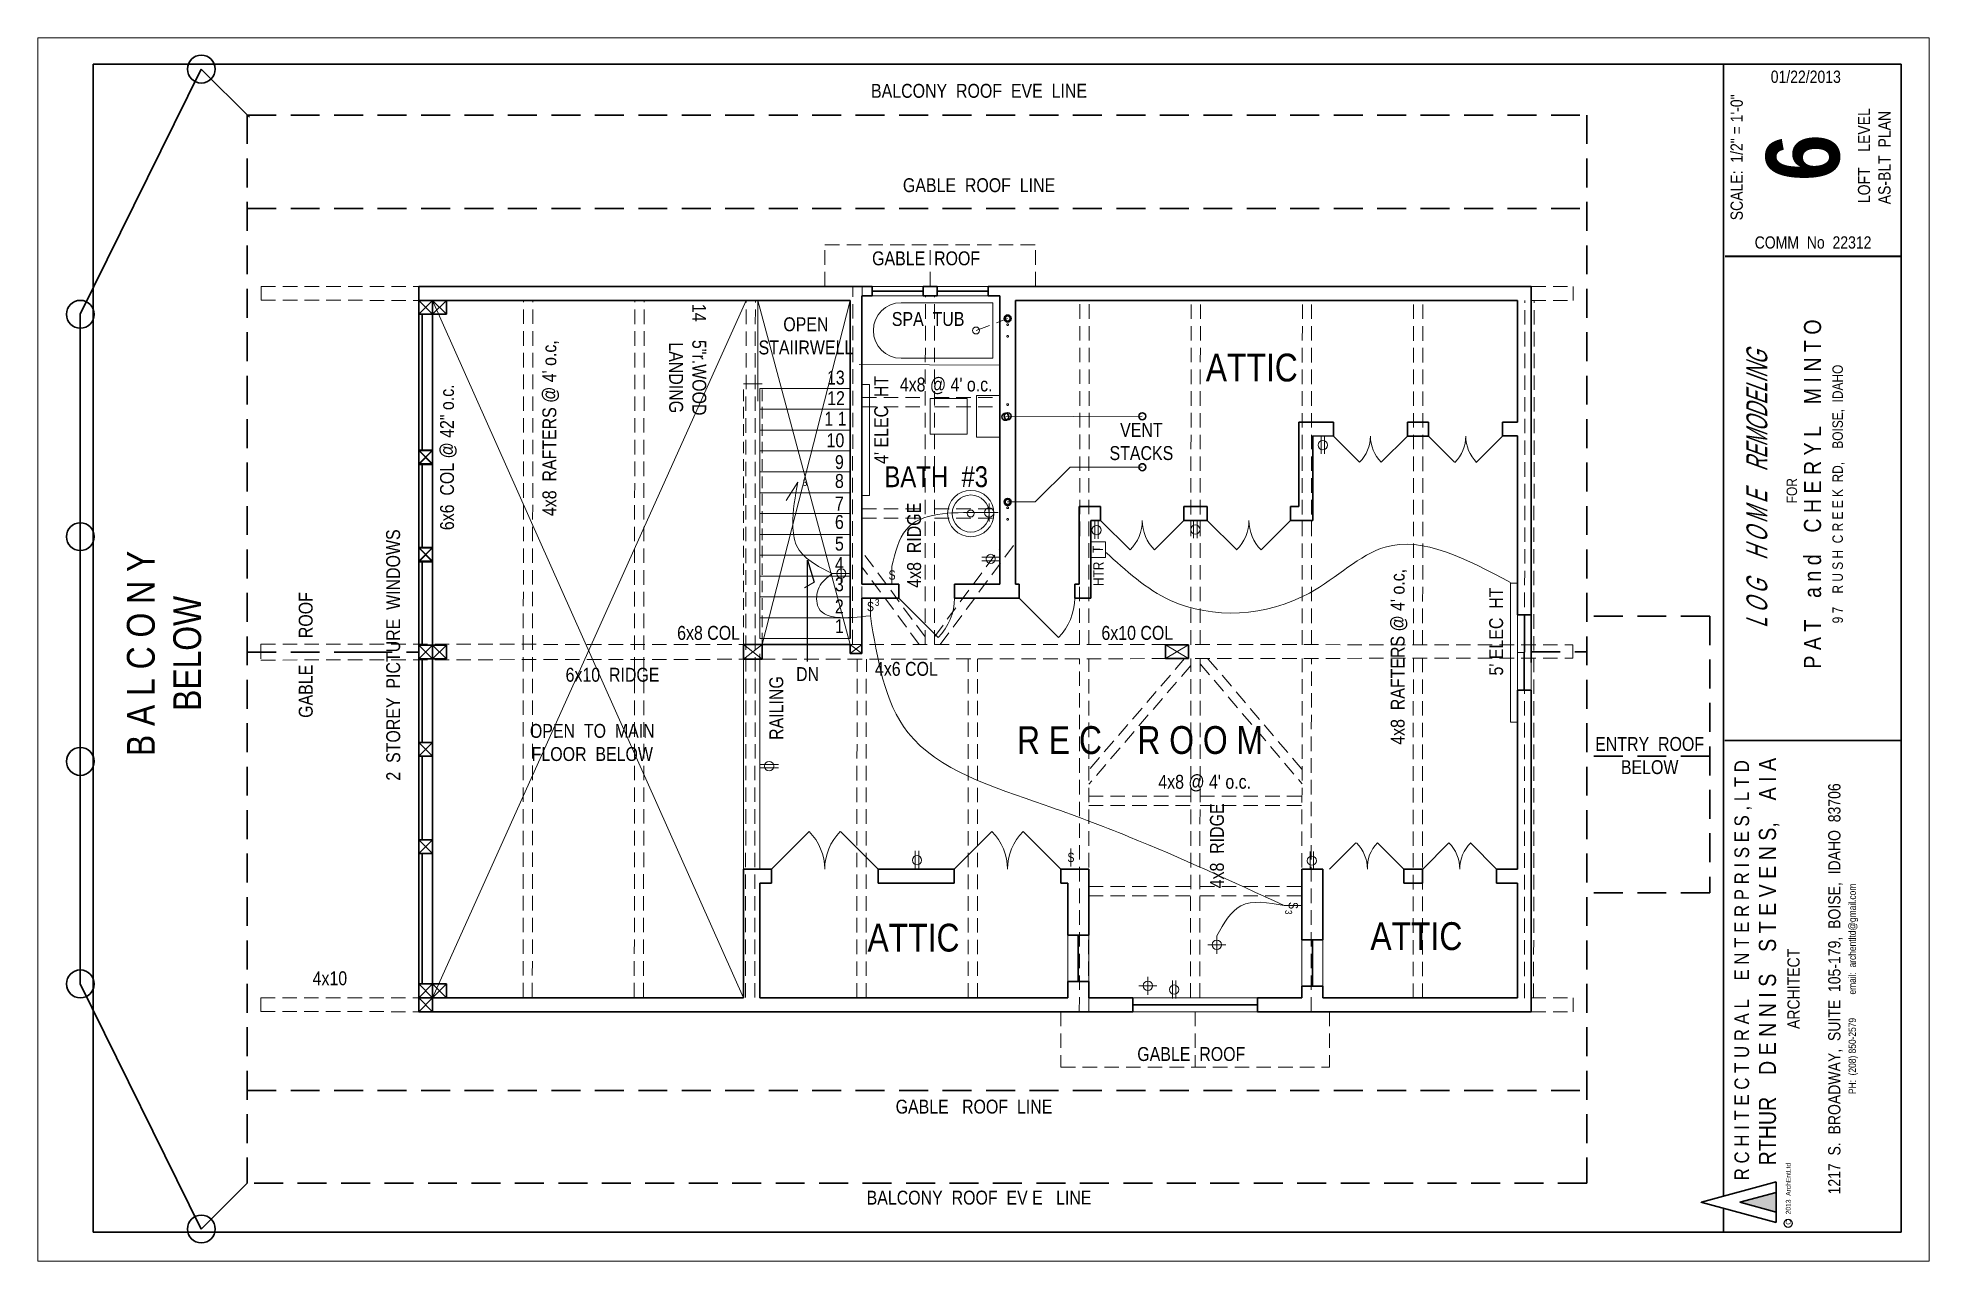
# Model space of a CAD drawing. Header units: inches. Extents: x 3324 to 8227, y 164 to 1283.
# Drawn here: x 5643 to 6459, y 693 to 1221 of the extents above; entities that cross this region are included whole.
import ezdxf

# ---------------------------------------------------------------- set-up
doc = ezdxf.new("R2010")
doc.units = ezdxf.units.IN
doc.header["$MEASUREMENT"] = 0
doc.linetypes.add('HIDDEN', pattern=[0.375, 0.25, -0.125])
for name, color, linetype, lineweight in [('DOORS', 7, 'Continuous', 30), ('ELEC', 6, 'Continuous', 30), ('ELEC SYMBOLS', 7, 'Continuous', 20), ('HVAC', 1, 'Continuous', 20), ('PLUMBING', 5, 'Continuous', 20), ('ROOF', 7, 'HIDDEN', 30), ('ROOF FRAMING', 7, 'HIDDEN', 20), ('STAIRS', 7, 'Continuous', 20), ('WALL FRAMING', 7, 'Continuous', 30), ('WALLS', 7, 'Continuous', 30), ('WINDOWS', 5, 'Continuous', 30)]:
    doc.layers.add(name, color=color, linetype=linetype, lineweight=lineweight)
for name, color, linetype in [('TEXT', 7, 'Continuous'), ('TEXT80', 15, 'Continuous'), ('TITLE BLOCK', 7, 'Continuous'), ('TITLE_BLOCK', 250, 'Continuous')]:
    doc.layers.add(name, color=color, linetype=linetype)
doc.styles.add('ARCH ENT', font='technical.ttf', dxfattribs={"height": 2})
doc.styles.add('ARCHENT', font='technical.ttf', dxfattribs={"height": 6})
doc.styles.add('EXIST', font='romans.shx', dxfattribs={"width": 0.75, "oblique": 20, "height": 12})

msp = doc.modelspace()

# ---------------------------------------------------------------- texts
at = {"layer": 'TEXT80', "width": 360.0625, "attachment_point": 5, "style": 'ARCHENT'}
for s, insert, char_height, rotation in [('{\\C7;BALCONY  ROOF  EVE  LINE}', (6048.65, 1198.31), 6, 0.03277), ('{\\C7;GABLE  ROOF  LINE}', (6048.65, 1157.59), 6, 0.03277), ('{\\C7;GABLE  ROOF}', (6025.81, 1126.01), 6, 0.03277), ('{\\C7;14}', (5927.92, 1102.55), 6, 270.03277), ('{\\C7;OPEN\\PSTAIIRWELL}', (5973.95, 1092.56), 6, 0.03277), ("{\\C7;4x8  RAFTERS @ 4' o.c,}", (5863.87, 1052.76), 6, 90.03277), ('{\\C7;5"r.WOOD\\PLANDING}', (5922.92, 1074.53), 6, 270.03277), ('{\\C7;13}', (5986.87, 1074.54), 6, 0.03277), ('{\\C7; ATTIC}', (6164.41, 1078.83), 12, 0.03277), ('{\\C7;6x6  COL @ 42" o.c.}', (5819.72, 1040.19), 6, 90.03277), ("{\\C7;4x8 @ 4' o.c.}", (6034.48, 1071), 6, 0.03277), ('{\\C7;12}', (5986.96, 1065.69), 6, 0.03277), ('{\\C7;1 1}', (5986.7, 1056.83), 6, 0.03277), ('{\\C7;VENT\\PSTACKS}', (6118.69, 1046.96), 6, 0.03277), ('{\\C7;10}', (5986.7, 1047.48), 6, 0.03277), ('{\\C7;9}', (5988.4, 1038.08), 6, 0.03277), ('{\\C7;BATH  #3}', (6030.17, 1031.73), 9, 0.03277), ('{\\C7;8}', (5988.4, 1029.92), 6, 0.03277), ('{\\C7;7}', (5988.4, 1020.2), 6, 0.03277), ('{\\C7;4x8  RIDGE}', (6020.67, 1002.22), 6, 90.03277), ('{\\C7;6}', (5988.4, 1012.22), 6, 0.03277), ('{\\C7;2  STOREY  PICTURE  WINDOWS }', (5795.93, 954.85), 6, 90.03277), ('{\\C7;5}', (5988.4, 1002.88), 6, 0.03277), ('{\\C7;B A L C O N Y\\PBELOW}', (5697.11, 955.54), 12, 90.03277), ('{\\C7;4}', (5988.4, 994.21), 6, 0.03277), ('{\\C7;3}', (5988.4, 985.33), 6, 0.03277), ('{\\C6;S}', (6011.14, 989.35), 4, 0.03277), ("{\\C7;4x8  RAFTERS @ 4' o.c,}", (6229.85, 954.07), 6, 90.03277), ('{\\C7;GABLE      ROOF}', (5758.2, 954.85), 6, 90.03277), ('{\\C7;2}', (5988.4, 975.82), 6, 0.03277), ('{\\C6;S}', (6001.81, 975.75), 4, 0.03277), ('{\\C7;6x8 COL}', (5931.96, 964.36), 6, 0.03277), ('{\\C7;1}', (5988.4, 967.32), 6, 0.03277), ('{\\C7;6x10 COL}', (6116.92, 964.36), 6, 0.03277), ('{\\C7;6x10  RIDGE}', (5890.52, 946.29), 6, 0.03277), ('{\\C7;4x6 COL}', (6017.3, 948.83), 6, 0.03277), ('{\\C7;RAILING}', (5961.23, 931.94), 6, 90.03277), ('{\\C7;OPEN  TO  MAIN\\PFLOOR  BELOW}', (5881.8, 917.07), 6, 0.03277), ('{\\C7;R E C    R O O M}', (6118.11, 918.06), 12, 0.03277), ('{\\C7;ENTRY  ROOF\\PBELOW}', (6337.97, 911.42), 6, 0.03277), ("{\\C7;4x8 @ 4' o.c.}", (6146, 899.54), 6, 0.03277), ('{\\C7;4x8  RIDGE}', (6151.33, 872.48), 6, 90.03277), ('{\\C6;S}', (6088.3, 867.48), 4, 0.03277), ('{\\C6;S}', (6184.19, 846.72), 4, 270.03277), ('{\\C7; ATTIC}', (6018.47, 832.77), 12, 0.03277), ('{\\C7; ATTIC}', (6235.42, 833.43), 12, 0.03277), ('{\\C7;4x10}', (5768.58, 815.29), 6, 0.03277), ('{\\C7;GABLE  ROOF}', (6140.22, 782.6), 6, 0.03277), ('{\\C7;GABLE   ROOF  LINE}', (6046.47, 759.9), 6, 0.03277), ('{\\C7;BALCONY  ROOF  EV E   LINE}', (6048.65, 720.63), 6, 0.03277)]:
    msp.add_mtext(s, dxfattribs=dict(at, insert=insert, char_height=char_height, rotation=rotation))
at = {"layer": 'TEXT80', "color": 7, "char_height": 6, "width": 360.0625, "attachment_point": 5, "rotation": 0.03277, "style": 'ARCHENT'}
for s, insert in [('{\\C3;SPA  TUB}', (6026.68, 1099.84)), ('{\\C7;DN}', (5974.68, 946.63))]:
    msp.add_mtext(s, dxfattribs=dict(at, insert=insert))
at = {"layer": 'TEXT80', "color": 6, "char_height": 3, "width": 360.0625, "attachment_point": 5, "style": 'ARCHENT'}
for insert, rotation in [((5973.53, 1029.29), 0.03277), ((6004.71, 977.55), 0.03277), ((6182.19, 843.83), 270.03277)]:
    msp.add_mtext('3', dxfattribs=dict(at, insert=insert, rotation=rotation))
at = {"layer": 'TEXT80', "color": 1, "char_height": 4.5, "width": 270.0469, "attachment_point": 5, "rotation": 89.96723, "style": 'ARCHENT'}
for s, insert in [('T', (6099.92, 1000.44)), ('HTR', (6100.16, 989.87))]:
    msp.add_mtext(s, dxfattribs=dict(at, insert=insert))
at = {"layer": 'TITLE BLOCK', "color": 7, "linetype": 'Continuous', "lineweight": 30, "ltscale": 0.5, "char_height": 5.2755, "attachment_point": 5, "style": 'ARCH ENT'}
for s, insert in [('\\A1;01/22/2013', (6405.33, 1204.39)), ('COMM  No  22312', (6408.47, 1132.87))]:
    msp.add_mtext(s, dxfattribs=dict(at, insert=insert))
at = {"layer": 'TITLE BLOCK', "color": 7, "linetype": 'Continuous', "lineweight": 30, "ltscale": 0.5, "rotation": 90, "style": 'ARCH ENT'}
for s, insert, char_height, attachment_point in [('SCALE:  1/2" = 1\'-0"', (6375.56, 1169.64), 5.2755, 5), (' LOFT    LEVEL\\PAS-BLT  PLAN', (6434.9, 1169.53), 5.2755, 5), ('{\\fTechnical|b1|i0|c0|p34;6}', (6388.18, 1169.5), 31.6532, 2), ('\\P{\\H0.3769x;  FOR\\P\\H1.644x;P A T    a n d    C H E R Y L    M I N T O\\P\\H0.6083x;9 7    R U S H  C R E E K  RD,    BOISE,  IDAHO}', (6399.7, 1024.33), 11.9011, 5), ("{\\C1;4' ELEC  HT}  ", (6006.49, 1056.33), 6, 5), ("{\\C1;5' ELEC  HT}  ", (6271.78, 964.99), 6, 5), ('        R C H I T E C T U R A L    E N T E R P R I S E S , L T D\\P{\\H1.167x;          RTHUR    D E N N I S    S T E V E N S,    A I A\\P\\H0.7145x;ARCHITECT\\P\\P1217  S.  BROADWAY,  SUITE  105-179,  BOISE,  IDAHO  83706\\P\\H0.5999x;PH:  (208) 850-2579          email:  archentltd@gmail.com}', (6374.54, 810.75), 6.3306, 2)]:
    msp.add_mtext(s, dxfattribs=dict(at, insert=insert, char_height=char_height, attachment_point=attachment_point))
at = {"layer": 'TITLE BLOCK', "color": 7, "linetype": 'Continuous', "lineweight": 9, "ltscale": 50, "insert": (6379.73, 1026.29), "char_height": 9, "width": 201.5, "attachment_point": 2, "rotation": 90, "style": 'EXIST'}
msp.add_mtext('{\\fTechnical|b0|i0|c0|p34;L O G    H O M E    REMODELING}', dxfattribs=at)
at = {"layer": 'TITLE BLOCK', "color": 7, "linetype": 'HIDDEN', "insert": (6396.73, 708.97), "char_height": 2.0983, "width": 29.5, "attachment_point": 1, "rotation": 90, "style": 'ARCHENT'}
msp.add_mtext('C   2013  ArchEntLtd', dxfattribs=at)

# ---------------------------------------------------------------- hatches: boundary and pattern name
at = {"layer": 'TITLE_BLOCK', "linetype": 'Continuous', "ltscale": 0.5}
msp.add_hatch(color=1, dxfattribs=at).paths.add_polyline_path([(6392.52, 722.94), (6376.94, 718.71), (6392.52, 714.48)])

# ---------------------------------------------------------------- linework, layer by layer
at = {"layer": 'DOORS', "ltscale": 15}
for p, q in [((6212.82, 1038.05), (6201.51, 1049.36)), ((6233.51, 1049.36), (6222.2, 1038.05)), ((6253.82, 1038.05), (6242.51, 1049.36)), ((6274.56, 1049.39), (6263.25, 1038.07)), ((5975.33, 878.67), (5959.07, 862.41)), ((6005.07, 862.41), (5988.81, 878.67)), ((6054.23, 878.67), (6037.96, 862.4)), ((6083.96, 862.4), (6067.7, 878.67)), ((6211.24, 873.72), (6199.92, 862.41)), ((6231.92, 862.41), (6220.61, 873.72)), ((6251.38, 873.78), (6240.07, 862.47)), ((6271.92, 862.41), (6260.61, 873.72))]:
    msp.add_line(p, q, dxfattribs=at)
at = {"layer": 'DOORS', "linetype": 'Continuous', "ltscale": 15}
for p, q in [((6101.07, 1012.91), (6113.8, 1000.18)), ((6124.34, 1000.18), (6137.07, 1012.91)), ((6147.07, 1012.91), (6159.8, 1000.18)), ((6170.34, 1000.18), (6183.07, 1012.91)), ((6014.07, 979.41), (6031.04, 962.44)), ((6065.92, 979.41), (6082.89, 962.44))]:
    msp.add_line(p, q, dxfattribs=at)
at = {"layer": 'DOORS', "linetype": 'Continuous', "lineweight": 5, "ltscale": 15}
for centre, radius, start, end in [((6101.07, 1012.91), 18, 315, 0), ((6137.07, 1012.91), 18, 180, 225), ((6147.07, 1012.91), 18, 315, 0), ((6183.07, 1012.91), 18, 180, 225), ((6014.07, 979.41), 24, 315, 0), ((6065.92, 979.41), 24, 315, 0)]:
    msp.add_arc(centre, radius, start, end, dxfattribs=at)
at = {"layer": 'ELEC', "lineweight": 20, "ltscale": 15}
for p, q in [((6196.21, 1041.64), (6196.21, 1049.44)), ((6197.71, 1041.64), (6197.71, 1049.44)), ((6053.02, 1012.42), (6053.02, 1020.22)), ((6056.92, 1016.32), (6049.13, 1016.32)), ((6098.59, 1004.93), (6098.59, 1012.72)), ((6100.09, 1004.93), (6100.09, 1012.72)), ((6141.23, 1005.21), (6141.23, 1013)), ((6142.73, 1005.21), (6142.73, 1013)), ((6049.89, 997.06), (6057.68, 997.06)), ((6049.89, 995.56), (6057.68, 995.56)), ((5993.14, 990.03), (5985.34, 990.03)), ((5989.24, 986.13), (5989.24, 993.92)), ((6011.08, 985.37), (6011.08, 993.17)), ((6001.76, 971.78), (6001.76, 979.57)), ((5954.26, 907.64), (5962.06, 907.64)), ((5954.26, 906.14), (5962.06, 906.14)), ((6021.14, 862.5), (6021.14, 870.29)), ((6022.64, 862.5), (6022.64, 870.29)), ((6088.24, 863.51), (6088.24, 871.3)), ((6191.49, 862.3), (6191.49, 870.09)), ((6192.99, 862.3), (6192.99, 870.09)), ((6180.22, 846.78), (6188.01, 846.78)), ((6151.22, 825.89), (6151.22, 833.69)), ((6155.12, 829.79), (6147.32, 829.79)), ((6125.4, 812.09), (6117.61, 812.09)), ((6121.51, 808.19), (6121.51, 815.98)), ((6132.05, 806.64), (6132.05, 814.43)), ((6133.55, 806.64), (6133.55, 814.43))]:
    msp.add_line(p, q, dxfattribs=at)
for centre in [(6196.96, 1045.44), (6053.02, 1016.32), (6099.34, 1008.72), (6141.98, 1009), (6053.68, 996.31), (5989.24, 990.03), (5958.06, 906.89), (6021.89, 866.29), (6192.24, 866.09), (6151.22, 829.79), (6121.51, 812.09), (6132.8, 810.43)]:
    msp.add_circle(centre, 2, dxfattribs=at)
at = {"layer": 'ELEC SYMBOLS', "color": 6, "ltscale": 25}
msp.add_line((5970.46, 1029.44), (5965.43, 1021.5), dxfattribs=at)
for points in [[(5985.34, 990.03), (5969.93, 1002.17), (5968.34, 1010.91), (5970.46, 1029.44)], [(6011.08, 993.17), (6017.23, 1008.92), (6049.13, 1016.32)], [(6103.27, 999.28), (6131.21, 978.44), (6191.22, 981.58), (6223.89, 1001.44), (6278, 986.11)], [(6001.76, 971.78), (5978.98, 976.27), (5979.62, 984.07), (5985.34, 990.03)], [(6001.76, 971.78), (6017.92, 921.46), (6076.74, 890.17), (6113.33, 876.42), (6180.22, 846.78)], [(6180.22, 846.78), (6161.62, 846.6), (6151.22, 833.69)]]:
    msp.add_spline(points, degree=3, dxfattribs=at)
at = {"layer": 'HVAC', "lineweight": 20, "ltscale": 15}
for p, q in [((5998.36, 1071.66), (6001.36, 1071.66)), ((6001.36, 1071.66), (6001.36, 1023.66)), ((5998.36, 1023.66), (6001.36, 1023.66)), ((6103.17, 1003.64), (6096.92, 1003.64)), ((6096.92, 996.9), (6103.17, 996.9)), ((6103.17, 996.9), (6103.17, 1003.64)), ((6277.92, 925.91), (6277.92, 985.91)), ((6280.92, 985.91), (6277.92, 985.91)), ((6280.99, 925.91), (6277.99, 925.91))]:
    msp.add_line(p, q, dxfattribs=at)
at = {"layer": 'PLUMBING', "color": 3, "linetype": 'Continuous', "lineweight": 20, "ltscale": 15}
for p, q in [((6015.07, 1106.91), (6054.57, 1106.91)), ((6015.07, 1082.91), (6054.57, 1082.91)), ((6043.57, 1065.61), (6027.57, 1065.61)), ((6027.57, 1065.61), (6027.57, 1057.91)), ((6043.57, 1057.91), (6043.57, 1065.61)), ((6047.57, 1057.91), (6047.57, 1066.91)), ((6047.57, 1066.91), (6057.57, 1066.91)), ((6027.57, 1050.21), (6027.57, 1057.91)), ((6043.57, 1057.91), (6043.57, 1050.21)), ((6047.57, 1057.91), (6047.57, 1048.91)), ((6043.57, 1050.21), (6027.57, 1050.21)), ((6047.57, 1048.91), (6057.57, 1048.91))]:
    msp.add_line(p, q, dxfattribs=at)
at = {"layer": 'PLUMBING', "color": 3, "ltscale": 15}
msp.add_line((6054.57, 1106.91), (6054.57, 1082.91), dxfattribs=at)
at = {"layer": 'PLUMBING', "color": 3, "linetype": 'HIDDEN', "lineweight": 20, "ltscale": 25}
msp.add_line((6047.38, 1094.91), (6061, 1100.09), dxfattribs=at)
at = {"layer": 'PLUMBING', "color": 3, "linetype": 'Continuous', "lineweight": 20, "ltscale": 25}
for p, q in [((6060.03, 1057.66), (6119.07, 1057.91)), ((6072.93, 1020.92), (6087.91, 1035.91)), ((6117.67, 1035.91), (6087.91, 1035.91)), ((6061, 1020.92), (6072.93, 1020.92))]:
    msp.add_line(p, q, dxfattribs=at)
at = {"layer": 'PLUMBING', "color": 7, "linetype": 'HIDDEN', "lineweight": 20, "ltscale": 25}
msp.add_line((6119.07, 1035.91), (6117.67, 1035.91), dxfattribs=at)
at = {"layer": 'PLUMBING', "color": 3, "linetype": 'Continuous', "lineweight": 30, "ltscale": 15}
for centre in [(6061, 1100.09), (6060.03, 1057.66), (6119.07, 1057.91), (6119.07, 1035.91), (6061, 1020.92)]:
    msp.add_circle(centre, 1.5, dxfattribs=at)
at = {"layer": 'PLUMBING', "color": 3, "linetype": 'Continuous', "lineweight": 5, "ltscale": 15}
for centre in [(6047.38, 1094.91), (6045.09, 1015.92)]:
    msp.add_circle(centre, 1.5, dxfattribs=at)
at = {"layer": 'PLUMBING', "color": 128, "linetype": 'HIDDEN', "lineweight": 20, "ltscale": 25}
for centre, radius in [((6061, 1100.09), 1), ((6061, 1097.41), 0.375), ((6061, 1092.41), 0.375), ((6061, 1062.93), 0.375), ((6061, 1020.92), 1), ((6061, 1018.42), 0.375), ((6061, 1013.42), 0.375)]:
    msp.add_circle(centre, radius, dxfattribs=at)
at = {"layer": 'PLUMBING', "color": 128, "linetype": 'Continuous', "lineweight": 30, "ltscale": 15}
msp.add_circle((6061, 1057.91), 1.5, dxfattribs=at)
at = {"layer": 'PLUMBING', "color": 3, "linetype": 'Continuous', "lineweight": 20, "ltscale": 15}
for radius in [10, 8]:
    msp.add_circle((6045.09, 1015.92), radius, dxfattribs=at)
msp.add_arc((6015.07, 1094.91), 12, 90, 270, dxfattribs=at)
at = {"layer": 'ROOF', "color": 7, "ltscale": 50}
for p, q in [((5732.92, 1187.91), (5732.92, 726.91)), ((5732.92, 956.13), (5782.92, 956.13)), ((5782.92, 956.13), (5806.92, 956.13)), ((6286.92, 956.16), (6310.92, 956.16))]:
    msp.add_line(p, q, dxfattribs=at)
at = {"layer": 'ROOF', "linetype": 'HIDDEN', "ltscale": 50}
for p, q in [((6310.92, 1187.91), (6310.92, 726.91)), ((5732.92, 1147.6), (6310.92, 1147.6)), ((6363.92, 971.66), (6363.92, 852.16)), ((5732.92, 766.91), (6310.92, 766.91))]:
    msp.add_line(p, q, dxfattribs=at)
at = {"layer": 'ROOF', "color": 7, "linetype": 'HIDDEN', "lineweight": 20, "ltscale": 25}
for p, q in [((5982.18, 1113.91), (5982.18, 1131.91)), ((5982.18, 1131.91), (6072.96, 1131.91)), ((6027.57, 1113.91), (6027.57, 1131.91)), ((6072.96, 1113.91), (6072.96, 1131.91)), ((6083.96, 800.91), (6083.96, 776.91)), ((6095.96, 806.9), (6095.96, 800.91)), ((6141.92, 800.91), (6141.92, 776.91)), ((6199.88, 800.91), (6199.88, 776.91)), ((6083.96, 776.91), (6199.88, 776.91))]:
    msp.add_line(p, q, dxfattribs=at)
at = {"layer": 'ROOF', "color": 7, "lineweight": 5, "ltscale": 25}
msp.add_line((6286.92, 971.66), (6286.91, 852.16), dxfattribs=at)
at = {"layer": 'ROOF', "ltscale": 50}
for p, q in [((6363.92, 971.66), (6310.92, 971.66)), ((6363.91, 911.15), (6310.92, 911.15)), ((6363.92, 852.16), (6310.92, 852.16))]:
    msp.add_line(p, q, dxfattribs=at)
at = {"layer": 'ROOF FRAMING', "color": 7, "lineweight": 5, "ltscale": 25}
for p, q in [((5738.92, 1113.95), (5806.92, 1113.91)), ((6286.92, 1113.91), (6304.92, 1113.89)), ((5738.92, 1107.96), (5806.92, 1107.91)), ((6286.92, 1107.91), (6304.92, 1107.9)), ((5998.14, 1065.93), (6025.47, 1065.93)), ((5998.14, 1065.93), (6025.47, 1065.93)), ((5998.14, 1061.93), (6025.47, 1061.93)), ((6029.47, 1065.93), (6057.57, 1065.93)), ((6029.47, 1061.93), (6057.57, 1061.93)), ((5998.14, 1017.93), (6025.47, 1017.93)), ((5998.14, 1013.93), (6025.47, 1013.93)), ((6029.47, 1017.93), (6057.57, 1017.93)), ((6029.47, 1013.93), (6057.57, 1013.93)), ((6095.98, 893.94), (6139.98, 893.91)), ((6095.98, 889.94), (6139.98, 889.91)), ((6143.98, 893.9), (6187.98, 893.87)), ((6143.98, 889.9), (6187.98, 889.87)), ((6095.95, 850.94), (6139.95, 850.91)), ((6095.96, 854.94), (6139.96, 854.91)), ((6143.95, 850.9), (6187.95, 850.87)), ((6143.96, 854.9), (6187.96, 854.87)), ((5738.73, 806.96), (5806.92, 806.91)), ((5738.73, 800.96), (5807.14, 800.91)), ((6286.92, 806.9), (6304.92, 806.89)), ((6286.92, 800.91), (6304.92, 800.89))]:
    msp.add_line(p, q, dxfattribs=at)
at = {"layer": 'ROOF FRAMING', "lineweight": 5, "ltscale": 25}
for p, q in [((5738.92, 1113.95), (5738.92, 1107.96)), ((6304.92, 1113.94), (6304.92, 1107.9)), ((5738.84, 959.51), (5738.84, 952.68)), ((6304.84, 959.27), (6304.84, 953.56)), ((5738.73, 806.96), (5738.73, 800.96)), ((6304.92, 806.94), (6304.92, 800.89))]:
    msp.add_line(p, q, dxfattribs=at)
at = {"layer": 'ROOF FRAMING', "color": 7, "linetype": 'HIDDEN', "lineweight": 5, "ltscale": 25}
for p, q in [((5994.07, 959.43), (5994.18, 1113.91)), ((5998.07, 959.41), (5998.18, 1113.91)), ((6025.39, 959.36), (6025.5, 1109.91)), ((6029.39, 959.35), (6029.5, 1109.91)), ((5851.92, 807.11), (5852.14, 1108.11)), ((5855.92, 807.11), (5856.14, 1108.11)), ((5899.92, 807.08), (5900.14, 1108.08)), ((5903.92, 807.08), (5904.14, 1108.08)), ((5947.92, 807.04), (5948.14, 1108.04)), ((5951.92, 807.04), (5952.14, 1108.04)), ((6092.03, 959.33), (6092.14, 1107.94)), ((6096.03, 959.33), (6096.14, 1107.94)), ((6140.03, 959.31), (6140.14, 1107.91)), ((6144.03, 959.3), (6144.14, 1107.91)), ((6188.03, 959.28), (6188.14, 1107.87)), ((6192.03, 959.28), (6192.14, 1107.87)), ((6236.03, 959.26), (6236.14, 1107.84)), ((6240.03, 959.26), (6240.14, 1107.84)), ((6283.92, 806.8), (6284.14, 1107.8)), ((6287.92, 806.8), (6288.14, 1107.8)), ((5995.92, 807.01), (5996.03, 953.07)), ((5999.92, 807.01), (6000.03, 953.08)), ((6043.92, 806.98), (6044.03, 953.15)), ((6047.92, 806.97), (6048.03, 953.15)), ((6091.92, 800.91), (6092.03, 953.22)), ((6095.92, 806.94), (6096.03, 953.23)), ((6139.92, 806.91), (6140.03, 953.29)), ((6143.92, 806.9), (6144.03, 953.3)), ((6187.92, 806.87), (6188.03, 953.37)), ((6191.92, 800.91), (6192.03, 953.37)), ((6235.92, 806.84), (6236.03, 953.44)), ((6239.92, 806.84), (6240.03, 953.45))]:
    msp.add_line(p, q, dxfattribs=at)
at = {"layer": 'ROOF FRAMING', "color": 7, "linetype": 'HIDDEN', "lineweight": 20, "ltscale": 25}
for p, q in [((6025.39, 962.67), (5998.07, 999.68)), ((6029.39, 962.72), (6057.57, 1000.77)), ((6031.89, 959.36), (6064.42, 1003.3)), ((6022.86, 959.37), (5998.09, 992.91)), ((5738.84, 959.51), (6304.84, 959.27)), ((6283.88, 955.91), (6280.92, 955.91)), ((6137.31, 953.29), (6095.99, 905.23)), ((6140.02, 950.31), (6095.99, 899.08)), ((6144.03, 951.09), (6187.99, 899.31)), ((6147.43, 953.26), (6187.99, 905.48))]:
    msp.add_line(p, q, dxfattribs=at)
at = {"layer": 'ROOF FRAMING', "ltscale": 25}
msp.add_line((5738.84, 952.68), (6304.84, 953.56), dxfattribs=at)
at = {"layer": 'STAIRS', "linetype": 'Continuous', "lineweight": 20, "ltscale": 15}
for p, q in [((5953.16, 1107.91), (5953.16, 1064.39)), ((5954.07, 961.91), (5954.07, 1069.91))]:
    msp.add_line(p, q, dxfattribs=at)
at = {"layer": 'STAIRS', "lineweight": 20, "ltscale": 15}
for p, q in [((5993.07, 1069.91), (5954.07, 1069.91)), ((5993.07, 1060.91), (5954.07, 1060.91)), ((5993.07, 1051.91), (5954.07, 1051.91)), ((5993.07, 1042.91), (5954.07, 1042.91)), ((5993.07, 1033.91), (5954.07, 1033.91)), ((5993.07, 1024.91), (5954.07, 1024.91)), ((5993.07, 1015.91), (5954.07, 1015.91)), ((5993.07, 1006.91), (5954.07, 1006.91)), ((5993.07, 997.91), (5954.07, 997.91)), ((5993.07, 988.91), (5954.07, 988.91)), ((5993.07, 979.91), (5954.07, 979.91)), ((5993.07, 970.91), (5954.07, 970.91)), ((5993.07, 961.91), (5954.07, 961.91))]:
    msp.add_line(p, q, dxfattribs=at)
at = {"layer": 'STAIRS', "ltscale": 25}
msp.add_line((5977.46, 986.34), (5973.28, 983.91), dxfattribs=at)
at = {"layer": 'TEXT', "linetype": 'Continuous', "ltscale": 15}
for p, q in [((5974.6, 952.1), (5974.6, 995.82)), ((5974.6, 995.82), (5977.46, 986.34))]:
    msp.add_line(p, q, dxfattribs=at)
at = {"layer": 'TITLE BLOCK', "color": 7, "linetype": 'Continuous', "lineweight": 0, "ltscale": 0.5}
for p, q in [((6458.57, 1221.23), (5642.58, 1221.23)), ((5642.58, 1221.23), (5642.58, 693.23)), ((6458.57, 1221.23), (6458.57, 693.23)), ((5642.58, 693.23), (6458.57, 693.23))]:
    msp.add_line(p, q, dxfattribs=at)
at = {"layer": 'TITLE BLOCK', "color": 7, "linetype": 'Continuous', "lineweight": 30, "ltscale": 0.5}
for p, q in [((5666.44, 1209.82), (5666.44, 705.82)), ((6446.42, 1209.82), (5666.44, 1209.82)), ((6369.86, 721.38), (6369.86, 1209.82)), ((6446.42, 705.82), (6446.42, 1209.82)), ((6370.46, 917.89), (6446.42, 917.89)), ((6392.49, 727.52), (6360.37, 718.68)), ((6392.52, 727.5), (6392.52, 709.86)), ((6392.53, 709.9), (6360.12, 718.68)), ((6392.52, 722.91), (6376.94, 718.68)), ((6392.52, 722.91), (6376.94, 718.68)), ((6392.52, 714.45), (6376.94, 718.68)), ((6392.52, 714.45), (6376.94, 718.68)), ((6369.86, 705.82), (6369.86, 716.04)), ((5666.44, 705.82), (6446.42, 705.82))]:
    msp.add_line(p, q, dxfattribs=at)
at = {"layer": 'TITLE BLOCK', "color": 7, "linetype": 'Continuous', "lineweight": 20, "ltscale": 0.5}
msp.add_line((6392.52, 727.53), (6392.52, 709.89), dxfattribs=at)
at = {"layer": 'TITLE BLOCK', "color": 7, "linetype": 'Continuous', "lineweight": 30, "ltscale": 0.5, "const_width": 0.791}
msp.add_lwpolyline([(6370.46, 1126.92), (6446.42, 1126.92)], dxfattribs=at)
at = {"layer": 'TITLE BLOCK', "color": 7, "linetype": 'Continuous'}
msp.add_circle((6397.74, 709.57), 1.75, dxfattribs=at)
at = {"layer": 'WALL FRAMING', "ltscale": 15}
for p, q in [((5660.92, 1101.91), (5713.12, 1207.71)), ((5733.92, 1186.91), (5713.12, 1207.71)), ((5806.92, 800.91), (5806.92, 1113.91)), ((5806.92, 1113.91), (5998.07, 1113.91)), ((6002.57, 1113.91), (6002.57, 1109.91)), ((6024.57, 1113.91), (6024.57, 1109.91)), ((6030.57, 1113.91), (6030.57, 1109.91)), ((6052.57, 1113.91), (6052.57, 1109.91)), ((6057.57, 1109.91), (6057.57, 985.41)), ((6286.92, 1113.91), (6286.92, 951.66)), ((5660.92, 812.91), (5660.92, 1101.91)), ((5812.92, 1107.91), (5806.92, 1107.91)), ((5812.92, 1107.91), (5806.92, 1107.91)), ((5812.92, 1101.91), (5806.92, 1101.91)), ((5812.92, 1101.91), (5806.92, 1101.91)), ((5812.92, 1102.08), (5812.92, 1108.08)), ((5812.92, 806.91), (5812.92, 1107.91)), ((5812.92, 1107.91), (5993.07, 1107.91)), ((5812.92, 1101.91), (5812.92, 1107.91)), ((5812.92, 1101.91), (5812.92, 1107.91)), ((5818.92, 1101.91), (5812.92, 1101.91)), ((5818.92, 1101.91), (5818.92, 1107.91)), ((6064.42, 1107.91), (6280.92, 1107.91)), ((6064.42, 1107.91), (6064.42, 985.41)), ((6280.92, 1107.91), (6280.92, 1055.41)), ((6201.51, 1055.36), (6186.6, 1055.4)), ((6186.6, 1055.4), (6186.6, 1018.9)), ((6201.51, 1055.36), (6201.51, 1049.36)), ((6242.51, 1055.36), (6233.51, 1055.36)), ((6233.51, 1055.36), (6233.51, 1049.36)), ((6242.51, 1055.36), (6242.51, 1049.36)), ((6280.92, 1055.41), (6274.51, 1055.41)), ((6274.51, 1055.36), (6274.51, 1049.36)), ((6201.51, 1049.36), (6192.6, 1049.4)), ((6192.6, 1049.4), (6192.6, 1012.9)), ((6242.51, 1049.36), (6233.51, 1049.36)), ((6280.92, 1049.41), (6274.51, 1049.41)), ((6280.92, 1049.41), (6280.92, 972.16)), ((5812.92, 1043.3), (5806.92, 1043.3)), ((5812.92, 1043.13), (5806.92, 1043.13)), ((5812.92, 1043.13), (5806.92, 1043.13)), ((5812.92, 1037.3), (5806.92, 1037.3)), ((5812.92, 1037.13), (5806.92, 1037.13)), ((5812.92, 1037.13), (5806.92, 1037.13)), ((5812.92, 1037.3), (5812.92, 1043.3)), ((5812.92, 1037.13), (5812.92, 1043.13)), ((5812.92, 1037.13), (5812.92, 1043.13)), ((6091.92, 1018.91), (6091.92, 985.41)), ((6096.92, 1012.91), (6096.92, 979.41)), ((6101.07, 1012.91), (6096.92, 1012.91)), ((6101.07, 1018.91), (6101.07, 1012.91)), ((6147.07, 1018.91), (6137.07, 1018.91)), ((6137.07, 1018.91), (6137.07, 1012.91)), ((6147.07, 1012.91), (6137.07, 1012.91)), ((6147.07, 1018.91), (6147.07, 1012.91)), ((6186.6, 1018.91), (6183.07, 1018.91)), ((6183.07, 1018.91), (6183.07, 1012.91)), ((6192.6, 1012.91), (6183.07, 1012.91)), ((5812.92, 1001.3), (5806.92, 1001.3)), ((5812.92, 1001.13), (5806.92, 1001.13)), ((5812.92, 1001.13), (5806.92, 1001.13)), ((5812.92, 995.3), (5812.92, 1001.3)), ((5812.92, 995.13), (5812.92, 1001.13)), ((5812.92, 995.13), (5812.92, 1001.13)), ((5812.92, 995.3), (5806.92, 995.3)), ((5812.92, 995.13), (5806.92, 995.13)), ((5812.92, 995.13), (5806.92, 995.13)), ((5998.07, 979.41), (5998.07, 955.47)), ((6014.07, 985.41), (6014.07, 979.41)), ((6057.57, 985.41), (6038.07, 985.41)), ((6038.07, 985.41), (6038.07, 979.41)), ((6065.92, 985.41), (6064.42, 985.41)), ((6065.92, 985.41), (6065.92, 979.41)), ((6091.92, 985.41), (6089.92, 985.41)), ((6089.92, 985.41), (6089.92, 979.41)), ((6096.92, 979.41), (6089.92, 979.41)), ((5812.92, 959.13), (5806.92, 959.13)), ((5818.92, 959.13), (5812.92, 959.13)), ((5812.92, 953.13), (5812.92, 959.13)), ((5818.92, 953.13), (5818.92, 959.13)), ((5955.07, 959.41), (5947.07, 959.41)), ((5993.07, 959.41), (5954.07, 959.41)), ((5955.07, 953.01), (5955.07, 959.41)), ((5993.07, 959.41), (5993.07, 955.46)), ((6139.07, 959.28), (6129.07, 959.28)), ((5812.92, 953.13), (5806.92, 953.13)), ((5818.92, 953.13), (5812.92, 953.13)), ((5955.07, 953), (5947.07, 953)), ((6139.07, 953.28), (6129.07, 953.28)), ((5812.92, 917.13), (5806.92, 917.13)), ((5812.92, 911.13), (5812.92, 917.13)), ((5812.92, 911.13), (5806.92, 911.13)), ((5812.92, 875.15), (5806.92, 875.15)), ((5812.92, 869.15), (5812.92, 875.15)), ((5812.92, 869.15), (5806.92, 869.15)), ((5947.07, 862.91), (5947.07, 862.91)), ((5959.07, 862.41), (5947.07, 862.41)), ((5947.07, 862.41), (5947.07, 806.91)), ((5959.07, 856.41), (5959.07, 862.41)), ((6037.96, 862.4), (6005.07, 862.41)), ((6005.07, 856.41), (6005.07, 862.41)), ((6037.96, 856.4), (6037.96, 862.4)), ((6095.96, 862.4), (6083.96, 862.4)), ((6083.96, 856.4), (6083.96, 862.4)), ((6095.96, 833.9), (6095.96, 862.4)), ((6196.96, 862.41), (6187.96, 862.41)), ((6187.96, 862.41), (6187.96, 831.91)), ((6196.96, 862.41), (6196.96, 856.41)), ((6239.92, 862.41), (6231.92, 862.41)), ((6231.92, 862.41), (6231.92, 856.41)), ((6239.92, 862.41), (6239.92, 856.41)), ((6280.92, 862.41), (6271.92, 862.41)), ((6271.92, 862.41), (6271.92, 856.41)), ((5959.07, 856.41), (5954.07, 856.41)), ((5954.07, 856.41), (5954.07, 806.91)), ((6037.96, 856.41), (6005.07, 856.41)), ((6086.96, 856.4), (6083.96, 856.4)), ((6086.96, 833.9), (6086.96, 856.4)), ((6196.96, 856.41), (6196.96, 831.91)), ((6239.92, 856.41), (6231.92, 856.41)), ((6280.92, 856.41), (6271.92, 856.41)), ((6095.96, 833.9), (6086.96, 833.9)), ((6196.96, 831.91), (6187.96, 831.91)), ((5660.92, 812.91), (5713.12, 707.11)), ((5812.91, 812.9), (5806.91, 812.9)), ((5812.91, 806.9), (5812.91, 812.9)), ((5818.91, 812.9), (5812.91, 812.9)), ((5818.91, 806.9), (5818.91, 812.9)), ((6086.96, 806.9), (6086.96, 813.9)), ((6095.96, 813.9), (6086.96, 813.9)), ((6095.96, 806.9), (6095.96, 813.9)), ((6187.96, 811.91), (6187.96, 806.91)), ((6196.96, 811.91), (6187.96, 811.91)), ((6196.96, 811.91), (6196.96, 806.91)), ((5812.91, 806.9), (5806.91, 806.9)), ((5812.92, 806.91), (5806.92, 806.91)), ((6115.07, 800.91), (5806.92, 800.91)), ((5812.92, 800.91), (5806.92, 800.91)), ((5818.91, 806.9), (5812.91, 806.9)), ((5947.07, 806.91), (5812.92, 806.91)), ((5812.92, 800.91), (5812.92, 806.91)), ((5818.92, 806.91), (5812.92, 806.91)), ((6086.96, 806.91), (5954.07, 806.91)), ((6115.07, 806.91), (6095.92, 806.94)), ((6115.07, 800.91), (6115.07, 806.91)), ((6115.07, 800.91), (6115.07, 806.91)), ((6187.96, 806.91), (6168.78, 806.91)), ((6168.78, 800.91), (6168.78, 806.91)), ((6286.92, 800.91), (6168.78, 800.91)), ((6187.96, 806.91), (6187.96, 806.91)), ((6280.92, 806.91), (6196.96, 806.91)), ((5732.92, 726.91), (5713.12, 707.11))]:
    msp.add_line(p, q, dxfattribs=at)
at = {"layer": 'WALL FRAMING', "linetype": 'HIDDEN', "ltscale": 50}
for p, q in [((5732.92, 1187.91), (6310.92, 1187.91)), ((6310.92, 726.91), (5732.92, 726.91))]:
    msp.add_line(p, q, dxfattribs=at)
at = {"layer": 'WALL FRAMING', "color": 7, "lineweight": 5, "ltscale": 25}
for p, q in [((5812.92, 1107.91), (5947.07, 806.91)), ((5812.92, 806.91), (5948.14, 1107.91)), ((5953.16, 1107.91), (5993.1, 959.38)), ((5955.06, 959.4), (5993.07, 1107.91))]:
    msp.add_line(p, q, dxfattribs=at)
at = {"layer": 'WALL FRAMING', "color": 7, "ltscale": 15}
for p, q in [((6286.92, 972.16), (6280.92, 972.16)), ((6286.92, 939.66), (6280.92, 939.66))]:
    msp.add_line(p, q, dxfattribs=at)
at = {"layer": 'WALL FRAMING', "linetype": 'Continuous', "lineweight": 20, "ltscale": 15}
for p, q in [((5947.07, 959.41), (5947.07, 862.91)), ((5954.07, 955.41), (5954.07, 862.41)), ((5947.07, 877.91), (5947.07, 862.41))]:
    msp.add_line(p, q, dxfattribs=at)
at = {"layer": 'WALL FRAMING', "lineweight": 9, "ltscale": 15}
for p, q in [((6168.78, 806.91), (6115.07, 806.91)), ((6168.78, 800.91), (6115.07, 800.91))]:
    msp.add_line(p, q, dxfattribs=at)
at = {"layer": 'WALL FRAMING', "ltscale": 15}
for centre in [(5713.12, 1207.71), (5660.92, 1101.91), (5660.92, 1005.91), (5660.92, 908.91), (5660.92, 812.91), (5713.12, 707.11)]:
    msp.add_circle(centre, 6, dxfattribs=at)
at = {"layer": 'WALLS', "linetype": 'Continuous', "ltscale": 15}
for p, q in [((6002.57, 1113.91), (5998.07, 1113.91)), ((6002.57, 1109.91), (5998.07, 1109.91)), ((5998.07, 985.41), (5998.07, 1109.91)), ((6024.57, 1113.91), (6030.57, 1113.91)), ((6024.57, 1109.91), (6030.57, 1109.91)), ((6052.57, 1113.91), (6057.57, 1113.91)), ((6052.57, 1109.91), (6057.57, 1109.91)), ((5993.07, 961.91), (5993.07, 1107.91)), ((6280.92, 939.66), (6280.92, 862.41)), ((6286.92, 939.66), (6286.92, 800.91)), ((6286.92, 907.91), (6286.92, 800.91)), ((6280.92, 856.41), (6280.92, 806.91))]:
    msp.add_line(p, q, dxfattribs=at)
at = {"layer": 'WALLS', "linetype": 'Continuous', "lineweight": 20, "ltscale": 15}
for p, q in [((6002.57, 1113.91), (6024.57, 1113.91)), ((6002.57, 1109.91), (6024.57, 1109.91)), ((6030.57, 1113.91), (6052.57, 1113.91)), ((6030.57, 1109.91), (6052.57, 1109.91)), ((5996.93, 1080.2), (6057.57, 1079.91))]:
    msp.add_line(p, q, dxfattribs=at)
at = {"layer": 'WALLS', "color": 7, "linetype": 'Continuous', "lineweight": 30, "ltscale": 15}
for p, q in [((6057.57, 1113.91), (6286.92, 1113.91)), ((6129.07, 959.28), (6129.07, 953.28)), ((6139.07, 959.28), (6139.07, 953.28))]:
    msp.add_line(p, q, dxfattribs=at)
at = {"layer": 'WALLS', "linetype": 'Continuous', "lineweight": 9, "ltscale": 15}
for p, q in [((5806.92, 1107.91), (5812.92, 1101.91)), ((5806.92, 1101.91), (5812.92, 1107.91)), ((5806.92, 1107.91), (5812.92, 1101.91)), ((5806.92, 1101.91), (5812.92, 1107.91)), ((5812.92, 1107.91), (5818.92, 1101.91)), ((5812.92, 1101.91), (5818.92, 1107.91)), ((5806.92, 1043.3), (5812.92, 1037.3)), ((5806.92, 1037.3), (5812.92, 1043.3)), ((5806.92, 1043.13), (5812.92, 1037.13)), ((5806.92, 1037.13), (5812.92, 1043.13)), ((5806.92, 1043.13), (5812.92, 1037.13)), ((5806.92, 1037.13), (5812.92, 1043.13)), ((5806.92, 1001.3), (5812.92, 995.3)), ((5806.92, 995.3), (5812.92, 1001.3)), ((5806.92, 1001.13), (5812.92, 995.13)), ((5806.92, 995.13), (5812.92, 1001.13)), ((5806.92, 1001.13), (5812.92, 995.13)), ((5806.92, 995.13), (5812.92, 1001.13)), ((5806.92, 959.13), (5812.92, 953.13)), ((5806.92, 953.13), (5812.92, 959.13)), ((5812.92, 959.13), (5818.92, 953.13)), ((5812.92, 953.13), (5818.92, 959.13)), ((5806.92, 917.13), (5812.92, 911.13)), ((5806.92, 911.13), (5812.92, 917.13)), ((5806.92, 875.15), (5812.92, 869.15)), ((5806.92, 869.15), (5812.92, 875.15)), ((5806.91, 812.9), (5812.91, 806.9)), ((5806.91, 806.9), (5812.91, 812.9)), ((5812.91, 812.9), (5818.91, 806.9)), ((5812.91, 806.9), (5818.91, 812.9)), ((5806.92, 806.91), (5812.92, 800.91)), ((5806.92, 800.91), (5812.92, 806.91))]:
    msp.add_line(p, q, dxfattribs=at)
at = {"layer": 'WALLS', "linetype": 'HIDDEN', "lineweight": 9, "ltscale": 20}
for p, q in [((5998.07, 985.41), (5998.07, 1085.91)), ((5947.07, 959.41), (5947.07, 1071.91)), ((5955.07, 959.41), (5955.07, 1071.91))]:
    msp.add_line(p, q, dxfattribs=at)
at = {"layer": 'WALLS', "color": 7, "linetype": 'Continuous', "lineweight": 5, "ltscale": 15}
for p, q in [((5947.07, 1071.91), (5955.07, 1071.91)), ((6129.07, 953.28), (6139.07, 959.28)), ((6129.07, 959.28), (6139.07, 953.28))]:
    msp.add_line(p, q, dxfattribs=at)
at = {"layer": 'WALLS', "ltscale": 15}
for p, q in [((6101.07, 1018.91), (6091.92, 1018.91)), ((5998.07, 979.41), (6014.07, 979.41)), ((5947.07, 959.41), (5947.07, 953)), ((5993.07, 955.46), (5998.07, 955.46))]:
    msp.add_line(p, q, dxfattribs=at)
at = {"layer": 'WALLS', "color": 7, "linetype": 'Continuous', "ltscale": 15}
for p, q in [((5998.07, 985.41), (6014.07, 985.41)), ((6038.07, 979.41), (6065.92, 979.41))]:
    msp.add_line(p, q, dxfattribs=at)
at = {"layer": 'WALLS', "lineweight": 9, "ltscale": 15}
for p, q in [((6091.92, 985.41), (6089.92, 985.41)), ((5955.07, 959.41), (5947.07, 953)), ((5955.07, 953.01), (5947.07, 959.41))]:
    msp.add_line(p, q, dxfattribs=at)
at = {"layer": 'WALLS', "color": 7, "linetype": 'Continuous', "lineweight": 20, "ltscale": 15}
for p, q in [((5993.07, 959.41), (5998.07, 955.47)), ((5993.07, 955.46), (5998.07, 959.41)), ((5993.07, 959.41), (5998.07, 959.41))]:
    msp.add_line(p, q, dxfattribs=at)
at = {"layer": 'WINDOWS', "linetype": 'Continuous', "ltscale": 15}
for p, q in [((6002.57, 1111.91), (6024.57, 1111.91)), ((6030.57, 1111.91), (6052.57, 1111.91))]:
    msp.add_line(p, q, dxfattribs=at)
at = {"layer": 'WINDOWS', "ltscale": 25}
for p, q in [((5808.42, 1101.91), (5808.42, 1043.13)), ((5808.42, 1037.3), (5808.42, 1001.3)), ((5808.42, 995.13), (5808.42, 959.13)), ((5808.42, 953.13), (5808.42, 917.13)), ((5808.42, 911.13), (5808.42, 875.15)), ((5808.42, 869.15), (5808.42, 812.9))]:
    msp.add_line(p, q, dxfattribs=at)
at = {"layer": 'WINDOWS', "color": 7, "lineweight": 20, "ltscale": 15}
for p, q in [((6280.92, 972.16), (6280.92, 939.66)), ((6286.92, 972.66), (6286.92, 939.66))]:
    msp.add_line(p, q, dxfattribs=at)
at = {"layer": 'WINDOWS', "color": 5, "linetype": 'Continuous', "ltscale": 15}
msp.add_line((6283.91, 972.16), (6283.85, 939.66), dxfattribs=at)
at = {"layer": 'WINDOWS', "color": 7, "linetype": 'Continuous', "lineweight": 20, "ltscale": 15}
for p, q in [((6086.96, 833.9), (6086.96, 813.9)), ((6095.96, 833.9), (6095.96, 813.9)), ((6187.96, 831.91), (6187.96, 811.91)), ((6196.96, 831.91), (6196.96, 811.91))]:
    msp.add_line(p, q, dxfattribs=at)
at = {"layer": 'WINDOWS', "ltscale": 15}
for p, q in [((6091.46, 813.9), (6091.46, 833.9)), ((6192.46, 811.91), (6192.46, 831.91)), ((6115.07, 803.91), (6168.78, 803.91))]:
    msp.add_line(p, q, dxfattribs=at)
at = {"layer": 'WINDOWS', "color": 7, "linetype": 'Continuous', "lineweight": 5, "ltscale": 15}
for centre, radius, start, end in [((6201.51, 1049.36), 16, 315, 0), ((6233.51, 1049.36), 16, 180, 225), ((6242.65, 1049.3), 16, 315, 0), ((6274.65, 1049.3), 16, 180, 225), ((5959.07, 862.41), 23, 0, 45), ((6005.07, 862.41), 23, 135, 180), ((6037.96, 862.4), 23, 0, 45), ((6083.96, 862.4), 23, 135, 180), ((6200.22, 862.41), 16, 0, 45), ((6230.43, 863.41), 14.24, 133.5887, 184.02195), ((6240.07, 862.47), 16, 0, 45), ((6272.07, 862.47), 16, 135, 180)]:
    msp.add_arc(centre, radius, start, end, dxfattribs=at)

msp.set_redraw_order([(e.dxf.handle, doc.entitydb.next_handle()) for e in msp.query("TEXT MTEXT ATTDEF DIMENSION ARC_DIMENSION")])  # texts and dimensions are drawn at this point

doc.saveas('drawing.dxf')
